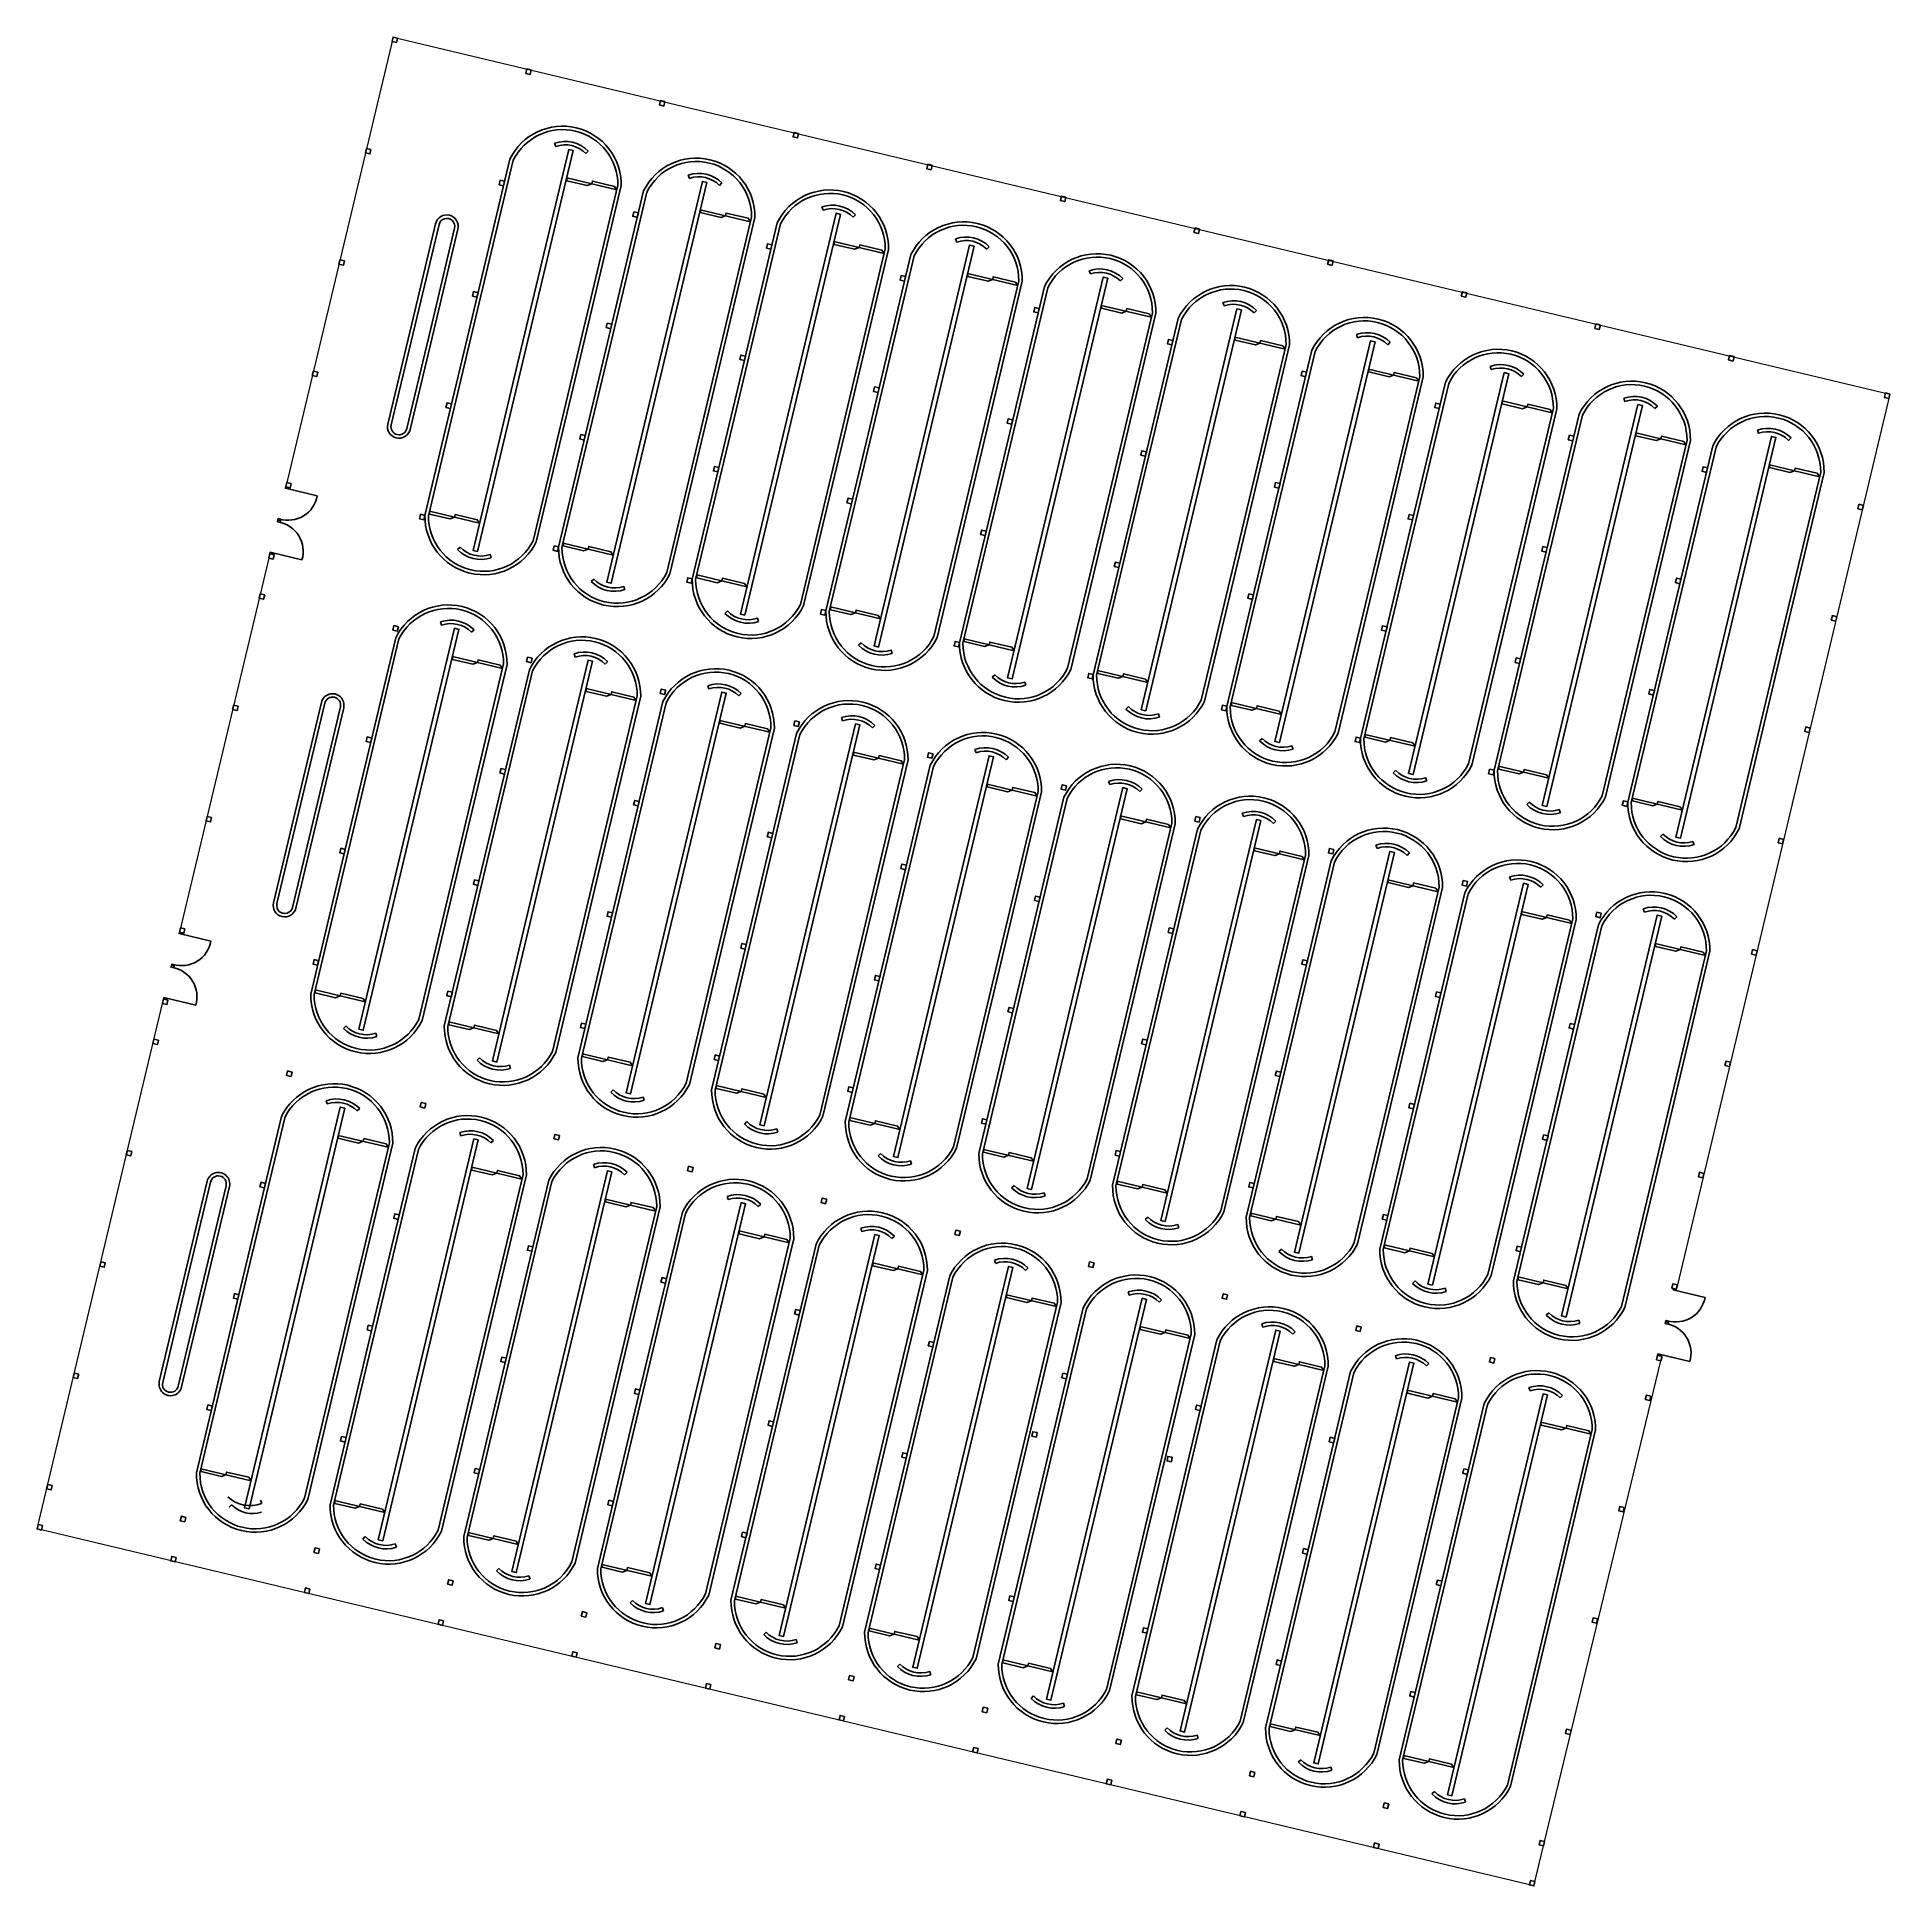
# Model space of a CAD drawing. Header units: metres. Extents: x 2572 to 5235, y 1556 to 2684.
# Drawn here: x 3363.5 to 3444.4, y 2545.1 to 2625.8 of the extents above; entities that cross this region are included whole.
import ezdxf

# ---------------------------------------------------------------- set-up
doc = ezdxf.new("R2010")
doc.units = ezdxf.units.M
doc.layers.add('VIGAS DE LOSA1', color=190, linetype='Continuous', lineweight=9)

msp = doc.modelspace()

# ---------------------------------------------------------------- linework, layer by layer
for points in [[(3379.212, 2625.8), (3379.166, 2625.605), (3378.971, 2625.652), (3379.017, 2625.846), (3379.212, 2625.8)], [(3385.048, 2624.407), (3385.002, 2624.213), (3384.807, 2624.259), (3384.854, 2624.454), (3385.048, 2624.407)], [(3390.887, 2623.028), (3390.841, 2622.833), (3390.647, 2622.88), (3390.693, 2623.074), (3390.887, 2623.028)], [(3396.724, 2621.636), (3396.677, 2621.441), (3396.483, 2621.487), (3396.529, 2621.682), (3396.724, 2621.636)], [(3378.052, 2620.936), (3378.005, 2620.742), (3377.811, 2620.788), (3377.857, 2620.983), (3378.052, 2620.936)], [(3384.598, 2612.178), (3382.509, 2603.424), (3382.704, 2603.377), (3386.881, 2620.886), (3386.687, 2620.932), (3384.598, 2612.178)], [(3386.072, 2621.208), (3386.121, 2621.067)], [(3387.54, 2620.866), (3387.434, 2620.76)], [(3402.56, 2620.243), (3402.513, 2620.049), (3402.319, 2620.095), (3402.365, 2620.29), (3402.56, 2620.243)], [(3383.888, 2619.544), (3383.842, 2619.349), (3383.647, 2619.396), (3383.693, 2619.59), (3383.888, 2619.544)], [(3388.786, 2619.174), (3386.597, 2619.696), (3386.603, 2619.57), (3387.49, 2619.358), (3387.691, 2619.435), (3387.719, 2619.552), (3388.686, 2619.321), (3388.786, 2619.174)], [(3390.434, 2610.786), (3388.346, 2602.031), (3388.54, 2601.985), (3392.717, 2619.494), (3392.523, 2619.54), (3390.434, 2610.786)], [(3391.909, 2619.816), (3391.958, 2619.674)], [(3393.377, 2619.473), (3393.27, 2619.368)], [(3397.745, 2618.424), (3397.794, 2618.282)], [(3408.396, 2618.851), (3408.35, 2618.656), (3408.155, 2618.703), (3408.202, 2618.897), (3408.396, 2618.851)], [(3389.727, 2618.164), (3389.681, 2617.97), (3389.486, 2618.016), (3389.533, 2618.211), (3389.727, 2618.164)], [(3394.622, 2617.781), (3392.433, 2618.303), (3392.439, 2618.178), (3393.327, 2617.966), (3393.528, 2618.042), (3393.556, 2618.16), (3394.523, 2617.929), (3394.622, 2617.781)], [(3396.27, 2609.393), (3394.182, 2600.639), (3394.376, 2600.593), (3398.553, 2618.101), (3398.359, 2618.148), (3396.27, 2609.393)], [(3399.213, 2618.081), (3399.106, 2617.976)], [(3395.563, 2616.772), (3395.517, 2616.578), (3395.322, 2616.624), (3395.369, 2616.819), (3395.563, 2616.772)], [(3400.458, 2616.389), (3398.27, 2616.911), (3398.275, 2616.785), (3399.163, 2616.574), (3399.364, 2616.65), (3399.392, 2616.768), (3400.359, 2616.537), (3400.458, 2616.389)], [(3402.107, 2608.001), (3400.018, 2599.247), (3400.213, 2599.2), (3404.39, 2616.709), (3404.195, 2616.755), (3402.107, 2608.001)], [(3403.581, 2617.031), (3403.63, 2616.889)], [(3414.232, 2617.459), (3414.186, 2617.264), (3413.991, 2617.31), (3414.038, 2617.505), (3414.232, 2617.459)], [(3376.891, 2616.073), (3376.845, 2615.878), (3376.65, 2615.925), (3376.697, 2616.119), (3376.891, 2616.073)], [(3405.049, 2616.689), (3404.942, 2616.583)], [(3420.069, 2616.066), (3420.022, 2615.872), (3419.828, 2615.918), (3419.874, 2616.113), (3420.069, 2616.066)], [(3401.4, 2615.38), (3401.353, 2615.185), (3401.159, 2615.232), (3401.205, 2615.426), (3401.4, 2615.38)], [(3406.294, 2614.996), (3404.106, 2615.519), (3404.112, 2615.393), (3404.999, 2615.181), (3405.2, 2615.258), (3405.228, 2615.375), (3406.195, 2615.144), (3406.294, 2614.996)], [(3407.943, 2606.609), (3405.854, 2597.854), (3406.049, 2597.808), (3410.226, 2615.317), (3410.031, 2615.363), (3407.943, 2606.609)], [(3409.417, 2615.639), (3409.466, 2615.497)], [(3410.885, 2615.296), (3410.779, 2615.191)], [(3382.728, 2614.68), (3382.681, 2614.486), (3382.487, 2614.532), (3382.533, 2614.727), (3382.728, 2614.68)], [(3425.905, 2614.674), (3425.858, 2614.479), (3425.664, 2614.526), (3425.71, 2614.72), (3425.905, 2614.674)], [(3407.236, 2613.987), (3407.189, 2613.793), (3406.995, 2613.839), (3407.041, 2614.034), (3407.236, 2613.987)], [(3412.131, 2613.604), (3409.942, 2614.126), (3409.948, 2614.001), (3410.835, 2613.789), (3411.036, 2613.865), (3411.064, 2613.983), (3412.031, 2613.752), (3412.131, 2613.604)], [(3413.779, 2605.216), (3411.691, 2596.462), (3411.885, 2596.416), (3416.062, 2613.924), (3415.868, 2613.971), (3413.779, 2605.216)], [(3415.253, 2614.247), (3415.303, 2614.105)], [(3416.721, 2613.904), (3416.615, 2613.798)], [(3388.567, 2613.301), (3388.52, 2613.106), (3388.326, 2613.153), (3388.372, 2613.347), (3388.567, 2613.301)], [(3417.967, 2612.212), (3415.778, 2612.734), (3415.784, 2612.608), (3416.671, 2612.397), (3416.872, 2612.473), (3416.9, 2612.59), (3417.868, 2612.36), (3417.967, 2612.212)], [(3421.09, 2612.854), (3421.139, 2612.712)], [(3431.738, 2613.269), (3431.691, 2613.074), (3431.497, 2613.121), (3431.543, 2613.315), (3431.738, 2613.269)], [(3394.403, 2611.909), (3394.357, 2611.714), (3394.162, 2611.76), (3394.209, 2611.955), (3394.403, 2611.909)], [(3413.072, 2612.595), (3413.026, 2612.401), (3412.831, 2612.447), (3412.877, 2612.641), (3413.072, 2612.595)], [(3419.615, 2603.824), (3417.527, 2595.07), (3417.721, 2595.023), (3421.898, 2612.532), (3421.704, 2612.578), (3419.615, 2603.824)], [(3422.558, 2612.511), (3422.451, 2612.406)], [(3437.577, 2611.889), (3437.531, 2611.695), (3437.336, 2611.741), (3437.383, 2611.936), (3437.577, 2611.889)], [(3375.731, 2611.209), (3375.685, 2611.015), (3375.49, 2611.061), (3375.537, 2611.256), (3375.731, 2611.209)], [(3418.908, 2611.203), (3418.862, 2611.008), (3418.667, 2611.055), (3418.714, 2611.249), (3418.908, 2611.203)], [(3423.803, 2610.819), (3421.614, 2611.342), (3421.62, 2611.216), (3422.508, 2611.004), (3422.709, 2611.081), (3422.737, 2611.198), (3423.704, 2610.967), (3423.803, 2610.819)], [(3425.451, 2602.432), (3423.363, 2593.677), (3423.557, 2593.631), (3427.735, 2611.14), (3427.54, 2611.186), (3425.451, 2602.432)], [(3426.926, 2611.462), (3426.975, 2611.32)], [(3428.394, 2611.119), (3428.287, 2611.014)], [(3400.239, 2610.516), (3400.193, 2610.322), (3399.998, 2610.368), (3400.045, 2610.563), (3400.239, 2610.516)], [(3444.383, 2610.252), (3444.337, 2610.057), (3444.142, 2610.104), (3444.189, 2610.298), (3444.383, 2610.252)], [(3381.567, 2609.817), (3381.521, 2609.622), (3381.326, 2609.669), (3381.373, 2609.863), (3381.567, 2609.817)], [(3424.744, 2609.81), (3424.698, 2609.616), (3424.504, 2609.662), (3424.55, 2609.857), (3424.744, 2609.81)], [(3429.639, 2609.427), (3427.451, 2609.949), (3427.456, 2609.824), (3428.344, 2609.612), (3428.545, 2609.688), (3428.573, 2609.806), (3429.54, 2609.575), (3429.639, 2609.427)], [(3431.288, 2601.039), (3429.199, 2592.285), (3429.394, 2592.239), (3433.571, 2609.747), (3433.376, 2609.794), (3431.288, 2601.039)], [(3432.762, 2610.069), (3432.811, 2609.928)], [(3434.23, 2609.727), (3434.123, 2609.621)], [(3406.076, 2609.124), (3406.029, 2608.929), (3405.835, 2608.976), (3405.881, 2609.17), (3406.076, 2609.124)], [(3438.598, 2608.677), (3438.647, 2608.535)], [(3387.407, 2608.437), (3387.36, 2608.243), (3387.166, 2608.289), (3387.212, 2608.484), (3387.407, 2608.437)], [(3430.578, 2608.405), (3430.531, 2608.211), (3430.337, 2608.257), (3430.383, 2608.452), (3430.578, 2608.405)], [(3435.475, 2608.035), (3433.287, 2608.557), (3433.293, 2608.431), (3434.18, 2608.219), (3434.381, 2608.296), (3434.409, 2608.413), (3435.376, 2608.183), (3435.475, 2608.035)], [(3437.124, 2599.647), (3435.035, 2590.893), (3435.23, 2590.846), (3439.407, 2608.355), (3439.212, 2608.401), (3437.124, 2599.647)], [(3440.066, 2608.334), (3439.96, 2608.229)], [(3393.243, 2607.045), (3393.196, 2606.851), (3393.002, 2606.897), (3393.048, 2607.091), (3393.243, 2607.045)], [(3411.912, 2607.732), (3411.865, 2607.537), (3411.671, 2607.583), (3411.717, 2607.778), (3411.912, 2607.732)], [(3436.417, 2607.026), (3436.37, 2606.831), (3436.176, 2606.878), (3436.222, 2607.072), (3436.417, 2607.026)], [(3441.312, 2606.642), (3439.123, 2607.165), (3439.129, 2607.039), (3440.016, 2606.827), (3440.217, 2606.903), (3440.245, 2607.021), (3441.212, 2606.79), (3441.312, 2606.642)], [(3374.571, 2606.346), (3374.524, 2606.151), (3374.33, 2606.198), (3374.376, 2606.392), (3374.571, 2606.346)], [(3417.748, 2606.339), (3417.702, 2606.145), (3417.507, 2606.191), (3417.553, 2606.386), (3417.748, 2606.339)], [(3374.451, 2606.169), (3374.33, 2606.198), (3374.316, 2606.137), (3374.436, 2606.108), (3374.451, 2606.169)], [(3374.376, 2606.123), (3375.706, 2605.806)], [(3399.079, 2605.653), (3399.033, 2605.458), (3398.838, 2605.505), (3398.884, 2605.699), (3399.079, 2605.653)], [(3443.223, 2605.388), (3443.176, 2605.194), (3442.982, 2605.24), (3443.028, 2605.435), (3443.223, 2605.388)], [(3374.086, 2604.641), (3373.965, 2604.67), (3373.982, 2604.739), (3374.103, 2604.71), (3374.086, 2604.641)], [(3374.119, 2604.779), (3373.998, 2604.808), (3373.982, 2604.739), (3374.103, 2604.71), (3374.119, 2604.779)], [(3380.407, 2604.953), (3380.361, 2604.759), (3380.166, 2604.805), (3380.213, 2605), (3380.407, 2604.953)], [(3382.793, 2604.611), (3380.604, 2605.133), (3380.61, 2605.007), (3381.497, 2604.795), (3381.698, 2604.872), (3381.726, 2604.989), (3382.693, 2604.758), (3382.793, 2604.611)], [(3423.584, 2604.947), (3423.538, 2604.752), (3423.343, 2604.799), (3423.39, 2604.993), (3423.584, 2604.947)], [(3404.915, 2604.26), (3404.869, 2604.066), (3404.674, 2604.112), (3404.721, 2604.307), (3404.915, 2604.26)], [(3373.828, 2603.233), (3373.782, 2603.039), (3373.587, 2603.085), (3373.634, 2603.28), (3373.828, 2603.233)], [(3373.755, 2603.251), (3373.634, 2603.28), (3373.648, 2603.34), (3373.769, 2603.311), (3373.755, 2603.251)], [(3373.709, 2603.326), (3375.038, 2603.008)], [(3381.837, 2603.455), (3381.945, 2603.559)], [(3383.302, 2603.098), (3383.254, 2603.24)], [(3386.246, 2603.574), (3386.2, 2603.379), (3386.005, 2603.426), (3386.052, 2603.62), (3386.246, 2603.574)], [(3388.629, 2603.218), (3386.44, 2603.74), (3386.446, 2603.615), (3387.334, 2603.403), (3387.535, 2603.479), (3387.563, 2603.597), (3388.53, 2603.366), (3388.629, 2603.218)], [(3429.417, 2603.542), (3429.371, 2603.347), (3429.176, 2603.394), (3429.223, 2603.588), (3429.417, 2603.542)], [(3392.083, 2602.182), (3392.036, 2601.987), (3391.842, 2602.033), (3391.888, 2602.228), (3392.083, 2602.182)], [(3394.465, 2601.826), (3392.276, 2602.348), (3392.282, 2602.222), (3393.17, 2602.011), (3393.371, 2602.087), (3393.399, 2602.204), (3394.366, 2601.974), (3394.465, 2601.826)], [(3410.751, 2602.868), (3410.705, 2602.673), (3410.511, 2602.72), (3410.557, 2602.914), (3410.751, 2602.868)], [(3435.257, 2602.162), (3435.21, 2601.968), (3435.016, 2602.014), (3435.062, 2602.209), (3435.257, 2602.162)], [(3373.411, 2601.482), (3373.364, 2601.288), (3373.17, 2601.334), (3373.216, 2601.529), (3373.411, 2601.482)], [(3387.673, 2602.063), (3387.781, 2602.167)], [(3389.138, 2601.706), (3389.09, 2601.848)], [(3416.588, 2601.476), (3416.541, 2601.281), (3416.347, 2601.328), (3416.393, 2601.522), (3416.588, 2601.476)], [(3393.509, 2600.67), (3393.617, 2600.775)], [(3397.919, 2600.789), (3397.872, 2600.595), (3397.678, 2600.641), (3397.724, 2600.836), (3397.919, 2600.789)], [(3400.301, 2600.433), (3398.113, 2600.956), (3398.119, 2600.83), (3399.006, 2600.618), (3399.207, 2600.695), (3399.235, 2600.812), (3400.202, 2600.581), (3400.301, 2600.433)], [(3442.062, 2600.525), (3442.016, 2600.33), (3441.822, 2600.377), (3441.868, 2600.571), (3442.062, 2600.525)], [(3379.609, 2591.265), (3377.52, 2582.511), (3377.715, 2582.464), (3381.892, 2599.973), (3381.697, 2600.019), (3379.609, 2591.265)], [(3379.247, 2600.09), (3379.2, 2599.895), (3379.006, 2599.942), (3379.052, 2600.136), (3379.247, 2600.09)], [(3381.083, 2600.295), (3381.132, 2600.153)], [(3382.551, 2599.952), (3382.444, 2599.847)], [(3394.974, 2600.313), (3394.926, 2600.456)], [(3422.424, 2600.083), (3422.377, 2599.889), (3422.183, 2599.935), (3422.229, 2600.13), (3422.424, 2600.083)], [(3399.346, 2599.278), (3399.453, 2599.382)], [(3400.81, 2598.921), (3400.763, 2599.063)], [(3403.755, 2599.397), (3403.709, 2599.202), (3403.514, 2599.249), (3403.56, 2599.443), (3403.755, 2599.397)], [(3406.137, 2599.041), (3403.949, 2599.563), (3403.955, 2599.438), (3404.842, 2599.226), (3405.043, 2599.302), (3405.071, 2599.42), (3406.038, 2599.189), (3406.137, 2599.041)], [(3383.796, 2598.26), (3381.608, 2598.783), (3381.614, 2598.657), (3382.501, 2598.445), (3382.702, 2598.522), (3382.73, 2598.639), (3383.697, 2598.408), (3383.796, 2598.26)], [(3385.445, 2589.873), (3383.356, 2581.118), (3383.551, 2581.072), (3387.728, 2598.581), (3387.533, 2598.627), (3385.445, 2589.873)], [(3385.086, 2598.71), (3385.04, 2598.516), (3384.845, 2598.562), (3384.892, 2598.757), (3385.086, 2598.71)], [(3386.919, 2598.903), (3386.968, 2598.761)], [(3388.387, 2598.56), (3388.281, 2598.455)], [(3411.974, 2597.649), (3409.785, 2598.171), (3409.791, 2598.045), (3410.678, 2597.834), (3410.879, 2597.91), (3410.907, 2598.027), (3411.874, 2597.797), (3411.974, 2597.649)], [(3428.257, 2598.678), (3428.211, 2598.484), (3428.016, 2598.53), (3428.062, 2598.725), (3428.257, 2598.678)], [(3389.633, 2596.868), (3387.444, 2597.39), (3387.45, 2597.265), (3388.337, 2597.053), (3388.538, 2597.129), (3388.566, 2597.247), (3389.533, 2597.016), (3389.633, 2596.868)], [(3390.922, 2597.318), (3390.876, 2597.124), (3390.681, 2597.17), (3390.728, 2597.364), (3390.922, 2597.318)], [(3392.756, 2597.511), (3392.805, 2597.369)], [(3405.182, 2597.886), (3405.29, 2597.99)], [(3406.646, 2597.529), (3406.599, 2597.671)], [(3409.591, 2598.005), (3409.545, 2597.81), (3409.35, 2597.856), (3409.397, 2598.051), (3409.591, 2598.005)], [(3434.096, 2597.299), (3434.05, 2597.104), (3433.855, 2597.151), (3433.902, 2597.345), (3434.096, 2597.299)], [(3372.25, 2596.619), (3372.204, 2596.424), (3372.009, 2596.471), (3372.056, 2596.665), (3372.25, 2596.619)], [(3391.281, 2588.48), (3389.193, 2579.726), (3389.387, 2579.68), (3393.564, 2597.188), (3393.37, 2597.235), (3391.281, 2588.48)], [(3394.224, 2597.168), (3394.117, 2597.062)], [(3411.018, 2596.493), (3411.126, 2596.597)], [(3415.427, 2596.612), (3415.381, 2596.418), (3415.186, 2596.464), (3415.233, 2596.659), (3415.427, 2596.612)], [(3417.81, 2596.256), (3415.621, 2596.779), (3415.627, 2596.653), (3416.515, 2596.441), (3416.716, 2596.517), (3416.744, 2596.635), (3417.711, 2596.404), (3417.81, 2596.256)], [(3395.469, 2595.476), (3393.28, 2595.998), (3393.286, 2595.872), (3394.174, 2595.661), (3394.375, 2595.737), (3394.403, 2595.854), (3395.37, 2595.624), (3395.469, 2595.476)], [(3397.117, 2587.088), (3395.029, 2578.334), (3395.223, 2578.287), (3399.4, 2595.796), (3399.206, 2595.842), (3397.117, 2587.088)], [(3396.759, 2595.926), (3396.712, 2595.731), (3396.518, 2595.778), (3396.564, 2595.972), (3396.759, 2595.926)], [(3398.592, 2596.118), (3398.641, 2595.976)], [(3400.06, 2595.775), (3399.953, 2595.67)], [(3412.483, 2596.136), (3412.435, 2596.278)], [(3440.902, 2595.661), (3440.856, 2595.467), (3440.661, 2595.513), (3440.708, 2595.708), (3440.902, 2595.661)], [(3378.086, 2595.226), (3378.04, 2595.032), (3377.846, 2595.078), (3377.892, 2595.273), (3378.086, 2595.226)], [(3416.854, 2595.101), (3416.962, 2595.205)], [(3421.264, 2595.22), (3421.217, 2595.025), (3421.023, 2595.072), (3421.069, 2595.266), (3421.264, 2595.22)], [(3423.646, 2594.864), (3421.457, 2595.386), (3421.463, 2595.261), (3422.351, 2595.049), (3422.552, 2595.125), (3422.58, 2595.243), (3423.547, 2595.012), (3423.646, 2594.864)], [(3401.305, 2594.083), (3399.116, 2594.606), (3399.122, 2594.48), (3400.01, 2594.268), (3400.211, 2594.344), (3400.239, 2594.462), (3401.206, 2594.231), (3401.305, 2594.083)], [(3402.954, 2585.696), (3400.865, 2576.941), (3401.06, 2576.895), (3405.237, 2594.404), (3405.042, 2594.45), (3402.954, 2585.696)], [(3402.595, 2594.533), (3402.548, 2594.339), (3402.354, 2594.385), (3402.4, 2594.58), (3402.595, 2594.533)], [(3404.428, 2594.726), (3404.477, 2594.584)], [(3405.896, 2594.383), (3405.789, 2594.278)], [(3418.319, 2594.744), (3418.271, 2594.886)], [(3383.926, 2593.847), (3383.879, 2593.652), (3383.685, 2593.699), (3383.731, 2593.893), (3383.926, 2593.847)], [(3410.264, 2593.333), (3410.313, 2593.192)], [(3422.69, 2593.708), (3422.798, 2593.813)], [(3424.155, 2593.352), (3424.107, 2593.494)], [(3427.097, 2593.815), (3427.05, 2593.62), (3426.856, 2593.667), (3426.902, 2593.861), (3427.097, 2593.815)], [(3429.482, 2593.472), (3427.294, 2593.994), (3427.3, 2593.868), (3428.187, 2593.656), (3428.388, 2593.733), (3428.416, 2593.85), (3429.383, 2593.62), (3429.482, 2593.472)], [(3389.762, 2592.455), (3389.716, 2592.26), (3389.521, 2592.306), (3389.567, 2592.501), (3389.762, 2592.455)], [(3407.141, 2592.691), (3404.953, 2593.213), (3404.959, 2593.088), (3405.846, 2592.876), (3406.047, 2592.952), (3406.075, 2593.07), (3407.042, 2592.839), (3407.141, 2592.691)], [(3408.79, 2584.303), (3406.701, 2575.549), (3406.896, 2575.503), (3411.073, 2593.011), (3410.878, 2593.058), (3408.79, 2584.303)], [(3408.431, 2593.141), (3408.385, 2592.946), (3408.19, 2592.993), (3408.236, 2593.187), (3408.431, 2593.141)], [(3411.732, 2592.991), (3411.625, 2592.885)], [(3432.936, 2592.435), (3432.89, 2592.241), (3432.695, 2592.287), (3432.742, 2592.482), (3432.936, 2592.435)], [(3435.318, 2592.079), (3433.13, 2592.601), (3433.136, 2592.476), (3434.023, 2592.264), (3434.224, 2592.34), (3434.252, 2592.458), (3435.219, 2592.227), (3435.318, 2592.079)], [(3371.09, 2591.755), (3371.044, 2591.561), (3370.849, 2591.607), (3370.895, 2591.802), (3371.09, 2591.755)], [(3412.977, 2591.299), (3410.789, 2591.821), (3410.795, 2591.695), (3411.682, 2591.483), (3411.883, 2591.56), (3411.911, 2591.677), (3412.878, 2591.447), (3412.977, 2591.299)], [(3414.626, 2582.911), (3412.537, 2574.157), (3412.732, 2574.11), (3416.909, 2591.619), (3416.715, 2591.665), (3414.626, 2582.911)], [(3414.267, 2591.749), (3414.221, 2591.554), (3414.026, 2591.601), (3414.073, 2591.795), (3414.267, 2591.749)], [(3416.1, 2591.941), (3416.149, 2591.799)], [(3428.527, 2592.316), (3428.634, 2592.42)], [(3429.991, 2591.959), (3429.944, 2592.101)], [(3395.598, 2591.062), (3395.552, 2590.868), (3395.357, 2590.914), (3395.404, 2591.109), (3395.598, 2591.062)], [(3417.568, 2591.598), (3417.462, 2591.493)], [(3434.363, 2590.924), (3434.471, 2591.028)], [(3376.926, 2590.363), (3376.88, 2590.168), (3376.685, 2590.215), (3376.732, 2590.409), (3376.926, 2590.363)], [(3418.814, 2589.906), (3416.625, 2590.428), (3416.631, 2590.303), (3417.518, 2590.091), (3417.719, 2590.167), (3417.747, 2590.285), (3418.715, 2590.054), (3418.814, 2589.906)], [(3420.462, 2581.519), (3418.374, 2572.764), (3418.568, 2572.718), (3422.745, 2590.226), (3422.551, 2590.273), (3420.462, 2581.519)], [(3420.103, 2590.356), (3420.057, 2590.162), (3419.862, 2590.208), (3419.909, 2590.403), (3420.103, 2590.356)], [(3421.937, 2590.549), (3421.986, 2590.407)], [(3423.405, 2590.206), (3423.298, 2590.101)], [(3435.828, 2590.567), (3435.78, 2590.709)], [(3439.742, 2590.798), (3439.696, 2590.603), (3439.501, 2590.65), (3439.547, 2590.844), (3439.742, 2590.798)], [(3401.434, 2589.67), (3401.388, 2589.475), (3401.193, 2589.522), (3401.24, 2589.716), (3401.434, 2589.67)], [(3382.765, 2588.983), (3382.719, 2588.789), (3382.524, 2588.835), (3382.571, 2589.03), (3382.765, 2588.983)], [(3424.65, 2588.514), (3422.461, 2589.036), (3422.467, 2588.91), (3423.355, 2588.699), (3423.556, 2588.775), (3423.584, 2588.893), (3424.551, 2588.662), (3424.65, 2588.514)], [(3426.298, 2580.126), (3424.21, 2571.372), (3424.404, 2571.326), (3428.581, 2588.834), (3428.387, 2588.881), (3426.298, 2580.126)], [(3425.936, 2588.951), (3425.89, 2588.757), (3425.696, 2588.803), (3425.742, 2588.998), (3425.936, 2588.951)], [(3427.773, 2589.156), (3427.822, 2589.015)], [(3429.241, 2588.814), (3429.134, 2588.708)], [(3388.602, 2587.591), (3388.555, 2587.397), (3388.361, 2587.443), (3388.407, 2587.637), (3388.602, 2587.591)], [(3407.271, 2588.278), (3407.224, 2588.083), (3407.03, 2588.129), (3407.076, 2588.324), (3407.271, 2588.278)], [(3430.486, 2587.122), (3428.298, 2587.644), (3428.303, 2587.518), (3429.191, 2587.306), (3429.392, 2587.383), (3429.42, 2587.5), (3430.387, 2587.27), (3430.486, 2587.122)], [(3431.776, 2587.572), (3431.729, 2587.377), (3431.535, 2587.423), (3431.581, 2587.618), (3431.776, 2587.572)], [(3433.609, 2587.764), (3433.658, 2587.622)], [(3369.93, 2586.892), (3369.883, 2586.697), (3369.689, 2586.744), (3369.735, 2586.938), (3369.93, 2586.892)], [(3413.107, 2586.885), (3413.06, 2586.691), (3412.866, 2586.737), (3412.912, 2586.932), (3413.107, 2586.885)], [(3432.135, 2578.734), (3430.046, 2569.98), (3430.241, 2569.933), (3434.418, 2587.442), (3434.223, 2587.488), (3432.135, 2578.734)], [(3435.077, 2587.421), (3434.97, 2587.316)], [(3369.81, 2586.715), (3369.689, 2586.744), (3369.674, 2586.683), (3369.795, 2586.654), (3369.81, 2586.715)], [(3369.735, 2586.669), (3371.064, 2586.352)], [(3394.438, 2586.199), (3394.391, 2586.004), (3394.197, 2586.051), (3394.243, 2586.245), (3394.438, 2586.199)], [(3436.322, 2585.729), (3434.134, 2586.251), (3434.14, 2586.126), (3435.027, 2585.914), (3435.228, 2585.99), (3435.256, 2586.108), (3436.223, 2585.877), (3436.322, 2585.729)], [(3369.445, 2585.187), (3369.324, 2585.216), (3369.341, 2585.285), (3369.462, 2585.256), (3369.445, 2585.187)], [(3369.478, 2585.325), (3369.357, 2585.354), (3369.341, 2585.285), (3369.462, 2585.256), (3369.478, 2585.325)], [(3375.766, 2585.499), (3375.719, 2585.305), (3375.525, 2585.351), (3375.571, 2585.546), (3375.766, 2585.499)], [(3418.943, 2585.493), (3418.897, 2585.298), (3418.702, 2585.345), (3418.748, 2585.539), (3418.943, 2585.493)], [(3438.582, 2585.934), (3438.535, 2585.74), (3438.341, 2585.786), (3438.387, 2585.981), (3438.582, 2585.934)], [(3400.274, 2584.806), (3400.228, 2584.612), (3400.033, 2584.658), (3400.08, 2584.853), (3400.274, 2584.806)], [(3369.187, 2583.779), (3369.141, 2583.585), (3368.946, 2583.631), (3368.993, 2583.826), (3369.187, 2583.779)], [(3369.113, 2583.797), (3368.993, 2583.826), (3369.007, 2583.886), (3369.128, 2583.857), (3369.113, 2583.797)], [(3369.067, 2583.872), (3370.397, 2583.554)], [(3377.803, 2583.697), (3375.615, 2584.22), (3375.621, 2584.094), (3376.508, 2583.882), (3376.709, 2583.958), (3376.737, 2584.076), (3377.704, 2583.845), (3377.803, 2583.697)], [(3381.605, 2584.12), (3381.559, 2583.925), (3381.364, 2583.972), (3381.411, 2584.166), (3381.605, 2584.12)], [(3424.776, 2584.088), (3424.73, 2583.893), (3424.535, 2583.94), (3424.582, 2584.134), (3424.776, 2584.088)], [(3383.64, 2582.305), (3381.451, 2582.827), (3381.457, 2582.702), (3382.344, 2582.49), (3382.545, 2582.566), (3382.573, 2582.684), (3383.54, 2582.453), (3383.64, 2582.305)], [(3387.441, 2582.728), (3387.395, 2582.533), (3387.2, 2582.579), (3387.247, 2582.774), (3387.441, 2582.728)], [(3406.11, 2583.414), (3406.064, 2583.219), (3405.869, 2583.266), (3405.916, 2583.46), (3406.11, 2583.414)], [(3368.769, 2582.028), (3368.723, 2581.834), (3368.528, 2581.88), (3368.575, 2582.075), (3368.769, 2582.028)], [(3376.848, 2582.542), (3376.955, 2582.646)], [(3378.312, 2582.185), (3378.265, 2582.327)], [(3411.946, 2582.022), (3411.9, 2581.827), (3411.706, 2581.874), (3411.752, 2582.068), (3411.946, 2582.022)], [(3430.615, 2582.708), (3430.569, 2582.514), (3430.374, 2582.56), (3430.421, 2582.755), (3430.615, 2582.708)], [(3382.684, 2581.149), (3382.792, 2581.254)], [(3389.476, 2580.913), (3387.287, 2581.435), (3387.293, 2581.309), (3388.181, 2581.097), (3388.381, 2581.174), (3388.41, 2581.291), (3389.377, 2581.061), (3389.476, 2580.913)], [(3393.278, 2581.335), (3393.231, 2581.141), (3393.037, 2581.187), (3393.083, 2581.382), (3393.278, 2581.335)], [(3374.606, 2580.636), (3374.559, 2580.441), (3374.365, 2580.488), (3374.411, 2580.682), (3374.606, 2580.636)], [(3384.149, 2580.793), (3384.101, 2580.935)], [(3417.783, 2580.629), (3417.736, 2580.435), (3417.542, 2580.481), (3417.588, 2580.676), (3417.783, 2580.629)], [(3437.421, 2581.071), (3437.375, 2580.876), (3437.18, 2580.923), (3437.227, 2581.117), (3437.421, 2581.071)], [(3388.52, 2579.757), (3388.628, 2579.861)], [(3389.985, 2579.4), (3389.937, 2579.542)], [(3395.312, 2579.52), (3393.123, 2580.043), (3393.129, 2579.917), (3394.017, 2579.705), (3394.218, 2579.781), (3394.246, 2579.899), (3395.213, 2579.668), (3395.312, 2579.52)], [(3399.114, 2579.943), (3399.067, 2579.748), (3398.873, 2579.795), (3398.919, 2579.989), (3399.114, 2579.943)], [(3374.619, 2570.352), (3372.531, 2561.598), (3372.726, 2561.551), (3376.903, 2579.06), (3376.708, 2579.106), (3374.619, 2570.352)], [(3376.094, 2579.382), (3376.143, 2579.24)], [(3377.562, 2579.039), (3377.455, 2578.934)], [(3380.445, 2579.256), (3380.398, 2579.062), (3380.204, 2579.108), (3380.25, 2579.303), (3380.445, 2579.256)], [(3423.616, 2579.224), (3423.569, 2579.03), (3423.375, 2579.076), (3423.421, 2579.271), (3423.616, 2579.224)], [(3381.93, 2577.99), (3381.979, 2577.848)], [(3386.281, 2577.864), (3386.235, 2577.669), (3386.04, 2577.716), (3386.087, 2577.91), (3386.281, 2577.864)], [(3394.356, 2578.365), (3394.464, 2578.469)], [(3395.821, 2578.008), (3395.773, 2578.15)], [(3401.148, 2578.128), (3398.96, 2578.65), (3398.966, 2578.524), (3399.853, 2578.313), (3400.054, 2578.389), (3400.082, 2578.507), (3401.049, 2578.276), (3401.148, 2578.128)], [(3404.95, 2578.55), (3404.904, 2578.356), (3404.709, 2578.402), (3404.755, 2578.597), (3404.95, 2578.55)], [(3367.609, 2577.165), (3367.563, 2576.97), (3367.368, 2577.017), (3367.415, 2577.211), (3367.609, 2577.165)], [(3378.807, 2577.347), (3376.619, 2577.869), (3376.625, 2577.744), (3377.512, 2577.532), (3377.713, 2577.608), (3377.741, 2577.726), (3378.708, 2577.495), (3378.807, 2577.347)], [(3380.456, 2568.96), (3378.367, 2560.205), (3378.562, 2560.159), (3382.739, 2577.668), (3382.544, 2577.714), (3380.456, 2568.96)], [(3383.398, 2577.647), (3383.291, 2577.542)], [(3406.984, 2576.736), (3404.796, 2577.258), (3404.802, 2577.132), (3405.689, 2576.92), (3405.89, 2576.997), (3405.918, 2577.114), (3406.885, 2576.884), (3406.984, 2576.736)], [(3410.786, 2577.158), (3410.74, 2576.964), (3410.545, 2577.01), (3410.592, 2577.205), (3410.786, 2577.158)], [(3429.455, 2577.845), (3429.409, 2577.65), (3429.214, 2577.696), (3429.261, 2577.891), (3429.455, 2577.845)], [(3384.643, 2575.955), (3382.455, 2576.477), (3382.461, 2576.351), (3383.348, 2576.14), (3383.549, 2576.216), (3383.577, 2576.334), (3384.544, 2576.103), (3384.643, 2575.955)], [(3386.292, 2567.567), (3384.203, 2558.813), (3384.398, 2558.767), (3388.575, 2576.275), (3388.38, 2576.322), (3386.292, 2567.567)], [(3387.766, 2576.597), (3387.815, 2576.456)], [(3392.117, 2576.472), (3392.071, 2576.277), (3391.876, 2576.324), (3391.923, 2576.518), (3392.117, 2576.472)], [(3400.193, 2576.972), (3400.3, 2577.077)], [(3401.657, 2576.615), (3401.61, 2576.758)], [(3373.445, 2575.772), (3373.399, 2575.578), (3373.204, 2575.624), (3373.251, 2575.819), (3373.445, 2575.772)], [(3389.234, 2576.255), (3389.128, 2576.149)], [(3406.029, 2575.58), (3406.137, 2575.684)], [(3412.821, 2575.343), (3410.632, 2575.865), (3410.638, 2575.74), (3411.525, 2575.528), (3411.726, 2575.604), (3411.754, 2575.722), (3412.721, 2575.491), (3412.821, 2575.343)], [(3416.622, 2575.766), (3416.576, 2575.571), (3416.381, 2575.618), (3416.428, 2575.812), (3416.622, 2575.766)], [(3436.261, 2576.207), (3436.215, 2576.013), (3436.02, 2576.059), (3436.066, 2576.254), (3436.261, 2576.207)], [(3390.48, 2574.563), (3388.291, 2575.085), (3388.297, 2574.959), (3389.184, 2574.747), (3389.385, 2574.824), (3389.413, 2574.941), (3390.38, 2574.711), (3390.48, 2574.563)], [(3392.128, 2566.175), (3390.04, 2557.421), (3390.234, 2557.374), (3394.411, 2574.883), (3394.217, 2574.929), (3392.128, 2566.175)], [(3393.603, 2575.205), (3393.652, 2575.063)], [(3395.071, 2574.862), (3394.964, 2574.757)], [(3397.953, 2575.079), (3397.907, 2574.885), (3397.713, 2574.931), (3397.759, 2575.126), (3397.953, 2575.079)], [(3407.493, 2575.223), (3407.446, 2575.365)], [(3379.285, 2574.393), (3379.238, 2574.198), (3379.044, 2574.245), (3379.09, 2574.439), (3379.285, 2574.393)], [(3411.865, 2574.188), (3411.973, 2574.292)], [(3413.33, 2573.831), (3413.282, 2573.973)], [(3418.657, 2573.951), (3416.468, 2574.473), (3416.474, 2574.347), (3417.362, 2574.136), (3417.563, 2574.212), (3417.591, 2574.33), (3418.558, 2574.099), (3418.657, 2573.951)], [(3422.456, 2574.361), (3422.409, 2574.166), (3422.215, 2574.212), (3422.261, 2574.407), (3422.456, 2574.361)], [(3396.316, 2573.17), (3394.127, 2573.692), (3394.133, 2573.567), (3395.021, 2573.355), (3395.221, 2573.431), (3395.25, 2573.549), (3396.217, 2573.318), (3396.316, 2573.17)], [(3397.964, 2564.783), (3395.876, 2556.028), (3396.07, 2555.982), (3400.247, 2573.49), (3400.053, 2573.537), (3397.964, 2564.783)], [(3399.439, 2573.813), (3399.488, 2573.671)], [(3400.907, 2573.47), (3400.8, 2573.365)], [(3403.79, 2573.687), (3403.743, 2573.492), (3403.549, 2573.539), (3403.595, 2573.733), (3403.79, 2573.687)], [(3424.493, 2572.559), (3422.304, 2573.081), (3422.31, 2572.955), (3423.198, 2572.743), (3423.399, 2572.82), (3423.427, 2572.937), (3424.394, 2572.707), (3424.493, 2572.559)], [(3366.449, 2572.301), (3366.403, 2572.107), (3366.208, 2572.153), (3366.254, 2572.348), (3366.449, 2572.301)], [(3385.121, 2573), (3385.074, 2572.806), (3384.88, 2572.852), (3384.926, 2573.047), (3385.121, 2573)], [(3402.152, 2571.778), (3399.963, 2572.3), (3399.969, 2572.174), (3400.857, 2571.963), (3401.058, 2572.039), (3401.086, 2572.157), (3402.053, 2571.926), (3402.152, 2571.778)], [(3405.275, 2572.42), (3405.324, 2572.279)], [(3409.626, 2572.295), (3409.58, 2572.1), (3409.385, 2572.146), (3409.431, 2572.341), (3409.626, 2572.295)], [(3417.701, 2572.795), (3417.809, 2572.9)], [(3419.166, 2572.438), (3419.118, 2572.581)], [(3428.295, 2572.981), (3428.248, 2572.787), (3428.054, 2572.833), (3428.1, 2573.027), (3428.295, 2572.981)], [(3390.957, 2571.608), (3390.911, 2571.414), (3390.716, 2571.46), (3390.763, 2571.655), (3390.957, 2571.608)], [(3403.801, 2563.39), (3401.712, 2554.636), (3401.907, 2554.589), (3406.084, 2572.098), (3405.889, 2572.145), (3403.801, 2563.39)], [(3406.743, 2572.078), (3406.636, 2571.972)], [(3423.537, 2571.403), (3423.645, 2571.507)], [(3430.329, 2571.166), (3428.141, 2571.688), (3428.147, 2571.563), (3429.034, 2571.351), (3429.235, 2571.427), (3429.263, 2571.545), (3430.23, 2571.314), (3430.329, 2571.166)], [(3372.285, 2570.909), (3372.239, 2570.714), (3372.044, 2570.761), (3372.091, 2570.955), (3372.285, 2570.909)], [(3407.988, 2570.386), (3405.8, 2570.908), (3405.806, 2570.782), (3406.693, 2570.57), (3406.894, 2570.647), (3406.922, 2570.764), (3407.889, 2570.534), (3407.988, 2570.386)], [(3409.637, 2561.998), (3407.548, 2553.244), (3407.743, 2553.197), (3411.92, 2570.706), (3411.725, 2570.752), (3409.637, 2561.998)], [(3411.111, 2571.028), (3411.16, 2570.886)], [(3412.579, 2570.685), (3412.472, 2570.58)], [(3415.462, 2570.902), (3415.416, 2570.708), (3415.221, 2570.754), (3415.268, 2570.949), (3415.462, 2570.902)], [(3425.002, 2571.046), (3424.954, 2571.188)], [(3435.101, 2571.344), (3435.054, 2571.149), (3434.86, 2571.196), (3434.906, 2571.39), (3435.101, 2571.344)], [(3435.054, 2571.149), (3434.933, 2571.178), (3434.919, 2571.118), (3435.04, 2571.089), (3435.054, 2571.149)], [(3434.979, 2571.103), (3436.309, 2570.786)], [(3396.793, 2570.216), (3396.747, 2570.021), (3396.552, 2570.068), (3396.599, 2570.262), (3396.793, 2570.216)], [(3429.374, 2570.011), (3429.481, 2570.115)], [(3378.124, 2569.529), (3378.078, 2569.335), (3377.883, 2569.381), (3377.93, 2569.576), (3378.124, 2569.529)], [(3413.824, 2568.993), (3411.636, 2569.515), (3411.642, 2569.39), (3412.529, 2569.178), (3412.73, 2569.254), (3412.758, 2569.372), (3413.725, 2569.141), (3413.824, 2568.993)], [(3415.473, 2560.605), (3413.384, 2551.851), (3413.579, 2551.805), (3417.756, 2569.313), (3417.561, 2569.36), (3415.473, 2560.605)], [(3416.947, 2569.636), (3416.996, 2569.494)], [(3418.415, 2569.293), (3418.309, 2569.188)], [(3421.295, 2569.497), (3421.249, 2569.303), (3421.054, 2569.349), (3421.101, 2569.544), (3421.295, 2569.497)], [(3430.838, 2569.654), (3430.791, 2569.796)], [(3434.69, 2569.621), (3434.569, 2569.65), (3434.585, 2569.719), (3434.706, 2569.69), (3434.69, 2569.621)], [(3434.723, 2569.759), (3434.602, 2569.788), (3434.585, 2569.719), (3434.706, 2569.69), (3434.723, 2569.759)], [(3402.63, 2568.823), (3402.583, 2568.629), (3402.389, 2568.675), (3402.435, 2568.87), (3402.63, 2568.823)], [(3422.784, 2568.243), (3422.833, 2568.102)], [(3434.432, 2568.214), (3434.385, 2568.019), (3434.191, 2568.066), (3434.237, 2568.26), (3434.432, 2568.214)], [(3434.358, 2568.231), (3434.237, 2568.26), (3434.252, 2568.32), (3434.373, 2568.292), (3434.358, 2568.231)], [(3434.312, 2568.306), (3435.642, 2567.989)], [(3365.289, 2567.438), (3365.242, 2567.243), (3365.048, 2567.29), (3365.094, 2567.484), (3365.289, 2567.438)], [(3383.961, 2568.137), (3383.914, 2567.942), (3383.72, 2567.989), (3383.766, 2568.183), (3383.961, 2568.137)], [(3408.466, 2567.431), (3408.419, 2567.237), (3408.225, 2567.283), (3408.271, 2567.477), (3408.466, 2567.431)], [(3419.661, 2567.601), (3417.472, 2568.123), (3417.478, 2567.997), (3418.365, 2567.786), (3418.566, 2567.862), (3418.594, 2567.98), (3419.561, 2567.749), (3419.661, 2567.601)], [(3421.309, 2559.213), (3419.221, 2550.459), (3419.415, 2550.412), (3423.592, 2567.921), (3423.398, 2567.967), (3421.309, 2559.213)], [(3424.252, 2567.901), (3424.145, 2567.795)], [(3427.135, 2568.118), (3427.088, 2567.923), (3426.894, 2567.969), (3426.94, 2568.164), (3427.135, 2568.118)], [(3389.797, 2566.745), (3389.75, 2566.55), (3389.556, 2566.597), (3389.602, 2566.791), (3389.797, 2566.745)], [(3425.497, 2566.209), (3423.308, 2566.731), (3423.314, 2566.605), (3424.202, 2566.393), (3424.403, 2566.47), (3424.431, 2566.587), (3425.398, 2566.357), (3425.497, 2566.209)], [(3428.62, 2566.851), (3428.669, 2566.709)], [(3371.125, 2566.045), (3371.078, 2565.851), (3370.884, 2565.897), (3370.93, 2566.092), (3371.125, 2566.045)], [(3414.302, 2566.039), (3414.256, 2565.844), (3414.061, 2565.891), (3414.107, 2566.085), (3414.302, 2566.039)], [(3427.145, 2557.821), (3425.057, 2549.066), (3425.251, 2549.02), (3429.428, 2566.529), (3429.234, 2566.575), (3427.145, 2557.821)], [(3430.088, 2566.508), (3429.981, 2566.403)], [(3433.94, 2566.48), (3433.894, 2566.286), (3433.699, 2566.332), (3433.746, 2566.527), (3433.94, 2566.48)], [(3395.633, 2565.352), (3395.587, 2565.158), (3395.392, 2565.204), (3395.438, 2565.399), (3395.633, 2565.352)], [(3431.333, 2564.816), (3429.144, 2565.338), (3429.15, 2565.213), (3430.038, 2565.001), (3430.239, 2565.077), (3430.267, 2565.195), (3431.234, 2564.964), (3431.333, 2564.816)], [(3376.964, 2564.666), (3376.918, 2564.471), (3376.723, 2564.518), (3376.769, 2564.712), (3376.964, 2564.666)], [(3407.144, 2564.889), (3407.107, 2564.692), (3406.911, 2564.728), (3406.947, 2564.925), (3407.144, 2564.889)], [(3420.135, 2564.634), (3420.089, 2564.439), (3419.894, 2564.485), (3419.941, 2564.68), (3420.135, 2564.634)], [(3401.469, 2563.96), (3401.423, 2563.765), (3401.228, 2563.812), (3401.275, 2564.006), (3401.469, 2563.96)], [(3413.045, 2563.808), (3413.009, 2563.611), (3412.813, 2563.647), (3412.849, 2563.844), (3413.045, 2563.808)], [(3364.128, 2562.574), (3364.082, 2562.38), (3363.887, 2562.426), (3363.934, 2562.621), (3364.128, 2562.574)], [(3372.814, 2562.784), (3370.625, 2563.306), (3370.631, 2563.181), (3371.519, 2562.969), (3371.72, 2563.045), (3371.748, 2563.163), (3372.715, 2562.932), (3372.814, 2562.784)], [(3382.8, 2563.273), (3382.754, 2563.079), (3382.559, 2563.125), (3382.606, 2563.32), (3382.8, 2563.273)], [(3425.974, 2563.254), (3425.928, 2563.059), (3425.733, 2563.106), (3425.78, 2563.3), (3425.974, 2563.254)], [(3371.858, 2561.629), (3371.966, 2561.733)], [(3373.278, 2561.793), (3373.222, 2561.933)], [(3378.65, 2561.392), (3376.462, 2561.914), (3376.468, 2561.788), (3377.355, 2561.577), (3377.556, 2561.653), (3377.584, 2561.771), (3378.551, 2561.54), (3378.65, 2561.392)], [(3388.636, 2561.881), (3388.59, 2561.687), (3388.395, 2561.733), (3388.442, 2561.928), (3388.636, 2561.881)], [(3369.964, 2561.182), (3369.918, 2560.987), (3369.723, 2561.034), (3369.77, 2561.228), (3369.964, 2561.182)], [(3432.78, 2561.617), (3432.734, 2561.422), (3432.539, 2561.469), (3432.586, 2561.663), (3432.78, 2561.617)], [(3363.71, 2560.823), (3363.664, 2560.629), (3363.47, 2560.675), (3363.516, 2560.87), (3363.71, 2560.823)], [(3377.695, 2560.236), (3377.802, 2560.341)], [(3384.486, 2560), (3382.298, 2560.522), (3382.304, 2560.396), (3383.191, 2560.184), (3383.392, 2560.261), (3383.42, 2560.378), (3384.387, 2560.148), (3384.486, 2560)], [(3394.473, 2560.489), (3394.426, 2560.294), (3394.232, 2560.341), (3394.278, 2560.535), (3394.473, 2560.489)], [(3369.547, 2559.431), (3369.5, 2559.236), (3369.306, 2559.283), (3369.352, 2559.477), (3369.547, 2559.431)], [(3375.804, 2559.802), (3375.757, 2559.608), (3375.563, 2559.654), (3375.609, 2559.849), (3375.804, 2559.802)], [(3379.159, 2559.879), (3379.112, 2560.022)], [(3418.975, 2559.77), (3418.928, 2559.576), (3418.734, 2559.622), (3418.78, 2559.816), (3418.975, 2559.77)], [(3383.531, 2558.844), (3383.639, 2558.948)], [(3384.996, 2558.487), (3384.948, 2558.629)], [(3390.323, 2558.607), (3388.134, 2559.129), (3388.14, 2559.004), (3389.027, 2558.792), (3389.228, 2558.868), (3389.256, 2558.986), (3390.224, 2558.755), (3390.323, 2558.607)], [(3400.309, 2559.096), (3400.262, 2558.902), (3400.068, 2558.948), (3400.114, 2559.143), (3400.309, 2559.096)], [(3375.386, 2558.051), (3375.34, 2557.857), (3375.145, 2557.903), (3375.191, 2558.098), (3375.386, 2558.051)], [(3381.64, 2558.41), (3381.594, 2558.215), (3381.399, 2558.262), (3381.445, 2558.456), (3381.64, 2558.41)], [(3396.159, 2557.215), (3393.97, 2557.737), (3393.976, 2557.611), (3394.864, 2557.4), (3395.065, 2557.476), (3395.093, 2557.594), (3396.06, 2557.363), (3396.159, 2557.215)], [(3406.145, 2557.704), (3406.099, 2557.51), (3405.904, 2557.556), (3405.951, 2557.751), (3406.145, 2557.704)], [(3424.814, 2558.391), (3424.768, 2558.196), (3424.573, 2558.242), (3424.62, 2558.437), (3424.814, 2558.391)], [(3387.476, 2557.018), (3387.43, 2556.823), (3387.235, 2556.87), (3387.282, 2557.064), (3387.476, 2557.018)], [(3389.367, 2557.452), (3389.475, 2557.556)], [(3390.832, 2557.095), (3390.784, 2557.237)], [(3381.222, 2556.659), (3381.176, 2556.465), (3380.981, 2556.511), (3381.028, 2556.706), (3381.222, 2556.659)], [(3395.203, 2556.059), (3395.311, 2556.164)], [(3401.995, 2555.823), (3399.807, 2556.345), (3399.812, 2556.219), (3400.7, 2556.007), (3400.901, 2556.084), (3400.929, 2556.201), (3401.896, 2555.971), (3401.995, 2555.823)], [(3411.981, 2556.312), (3411.935, 2556.117), (3411.74, 2556.164), (3411.787, 2556.358), (3411.981, 2556.312)], [(3431.62, 2556.753), (3431.574, 2556.559), (3431.379, 2556.605), (3431.425, 2556.8), (3431.62, 2556.753)], [(3387.058, 2555.267), (3387.012, 2555.072), (3386.817, 2555.119), (3386.864, 2555.313), (3387.058, 2555.267)], [(3393.312, 2555.625), (3393.266, 2555.431), (3393.071, 2555.477), (3393.118, 2555.672), (3393.312, 2555.625)], [(3396.668, 2555.702), (3396.62, 2555.845)], [(3401.04, 2554.667), (3401.147, 2554.771)], [(3402.504, 2554.31), (3402.456, 2554.452)], [(3407.831, 2554.43), (3405.643, 2554.952), (3405.649, 2554.827), (3406.536, 2554.615), (3406.737, 2554.691), (3406.765, 2554.809), (3407.732, 2554.578), (3407.831, 2554.43)], [(3417.814, 2554.907), (3417.768, 2554.712), (3417.573, 2554.758), (3417.62, 2554.953), (3417.814, 2554.907)], [(3392.895, 2553.874), (3392.848, 2553.68), (3392.654, 2553.726), (3392.7, 2553.921), (3392.895, 2553.874)], [(3399.149, 2554.233), (3399.102, 2554.038), (3398.908, 2554.085), (3398.954, 2554.279), (3399.149, 2554.233)], [(3404.985, 2552.841), (3404.938, 2552.646), (3404.744, 2552.692), (3404.79, 2552.887), (3404.985, 2552.841)], [(3406.876, 2553.275), (3406.983, 2553.379)], [(3408.34, 2552.918), (3408.293, 2553.06)], [(3413.668, 2553.038), (3411.479, 2553.56), (3411.485, 2553.434), (3412.372, 2553.223), (3412.573, 2553.299), (3412.601, 2553.417), (3413.568, 2553.186), (3413.668, 2553.038)], [(3423.654, 2553.527), (3423.607, 2553.333), (3423.413, 2553.379), (3423.459, 2553.573), (3423.654, 2553.527)], [(3398.731, 2552.482), (3398.684, 2552.288), (3398.49, 2552.334), (3398.536, 2552.528), (3398.731, 2552.482)], [(3419.504, 2551.646), (3417.315, 2552.168), (3417.321, 2552.042), (3418.209, 2551.83), (3418.409, 2551.907), (3418.438, 2552.024), (3419.405, 2551.793), (3419.504, 2551.646)], [(3410.821, 2551.448), (3410.775, 2551.254), (3410.58, 2551.3), (3410.626, 2551.495), (3410.821, 2551.448)], [(3412.712, 2551.882), (3412.82, 2551.987)], [(3414.177, 2551.525), (3414.129, 2551.668)], [(3430.46, 2551.89), (3430.413, 2551.695), (3430.219, 2551.742), (3430.265, 2551.936), (3430.46, 2551.89)], [(3404.567, 2551.09), (3404.521, 2550.895), (3404.326, 2550.942), (3404.372, 2551.136), (3404.567, 2551.09)], [(3418.548, 2550.49), (3418.656, 2550.594)], [(3425.34, 2550.253), (3423.151, 2550.775), (3423.157, 2550.65), (3424.045, 2550.438), (3424.246, 2550.514), (3424.274, 2550.632), (3425.241, 2550.401), (3425.34, 2550.253)], [(3410.403, 2549.697), (3410.357, 2549.503), (3410.162, 2549.549), (3410.209, 2549.744), (3410.403, 2549.697)], [(3416.654, 2550.043), (3416.608, 2549.849), (3416.413, 2549.895), (3416.46, 2550.089), (3416.654, 2550.043)], [(3420.013, 2550.133), (3419.965, 2550.275)], [(3424.384, 2549.098), (3424.492, 2549.202)], [(3425.849, 2548.741), (3425.801, 2548.883)], [(3416.236, 2548.292), (3416.19, 2548.098), (3415.995, 2548.144), (3416.042, 2548.339), (3416.236, 2548.292)], [(3422.493, 2548.664), (3422.447, 2548.469), (3422.252, 2548.515), (3422.299, 2548.71), (3422.493, 2548.664)], [(3422.076, 2546.913), (3422.029, 2546.718), (3421.835, 2546.765), (3421.881, 2546.959), (3422.076, 2546.913)], [(3429.299, 2547.026), (3429.253, 2546.832), (3429.058, 2546.878), (3429.105, 2547.073), (3429.299, 2547.026)], [(3428.882, 2545.275), (3428.835, 2545.081), (3428.641, 2545.127), (3428.687, 2545.322), (3428.882, 2545.275)]]:
    msp.add_lwpolyline(points)
for points in [[(3387.127, 2611.575), (3385.271, 2603.793, -0.8), (3380.407, 2604.953), (3382.264, 2612.735), (3384.12, 2620.517, -0.8), (3388.983, 2619.356), (3387.127, 2611.575)], [(3392.963, 2610.182), (3391.107, 2602.401, -0.8), (3386.243, 2603.561), (3388.1, 2611.343), (3389.956, 2619.124, -0.8), (3394.82, 2617.964), (3392.963, 2610.182)], [(3398.799, 2608.79), (3396.943, 2601.008, -0.8), (3392.079, 2602.169), (3393.936, 2609.95), (3395.792, 2617.732, -0.8), (3400.656, 2616.572), (3398.799, 2608.79)], [(3379.832, 2613.315), (3378.787, 2608.938, 1), (3379.76, 2608.706), (3380.804, 2613.083), (3381.849, 2617.46, 1), (3380.876, 2617.692), (3379.832, 2613.315)], [(3404.636, 2607.398), (3402.779, 2599.616, -0.8), (3397.916, 2600.776), (3399.772, 2608.558), (3401.629, 2616.34, -0.8), (3406.492, 2615.179), (3404.636, 2607.398)], [(3410.472, 2606.005), (3408.615, 2598.224, -0.8), (3403.752, 2599.384), (3405.608, 2607.166), (3407.465, 2614.947, -0.8), (3412.328, 2613.787), (3410.472, 2606.005)], [(3416.308, 2604.613), (3414.452, 2596.831, -0.8), (3409.588, 2597.992), (3411.445, 2605.773), (3413.301, 2613.555, -0.8), (3418.165, 2612.395), (3416.308, 2604.613)], [(3422.144, 2603.221), (3420.288, 2595.439, -0.8), (3415.424, 2596.599), (3417.281, 2604.381), (3419.137, 2612.163, -0.8), (3424.001, 2611.002), (3422.144, 2603.221)], [(3427.981, 2601.828), (3426.124, 2594.047, -0.8), (3421.261, 2595.207), (3423.117, 2602.989), (3424.973, 2610.77, -0.8), (3429.837, 2609.61), (3427.981, 2601.828)], [(3433.817, 2600.436), (3431.96, 2592.654, -0.8), (3427.097, 2593.815), (3428.953, 2601.596), (3430.81, 2609.378, -0.8), (3435.673, 2608.218), (3433.817, 2600.436)], [(3439.653, 2599.044), (3437.796, 2591.262, -0.8), (3432.933, 2592.422), (3434.789, 2600.204), (3436.646, 2607.986, -0.8), (3441.509, 2606.825), (3439.653, 2599.044)], [(3382.138, 2590.662), (3380.281, 2582.88, -0.8), (3375.418, 2584.04), (3377.274, 2591.822), (3379.131, 2599.604, -0.8), (3383.994, 2598.443), (3382.138, 2590.662)], [(3387.974, 2589.269), (3386.118, 2581.488, -0.8), (3381.254, 2582.648), (3383.11, 2590.43), (3384.967, 2598.211, -0.8), (3389.83, 2597.051), (3387.974, 2589.269)], [(3393.81, 2587.877), (3391.954, 2580.095, -0.8), (3387.09, 2581.256), (3388.947, 2589.037), (3390.803, 2596.819, -0.8), (3395.667, 2595.659), (3393.81, 2587.877)], [(3374.843, 2592.402), (3373.798, 2588.025, 1), (3374.771, 2587.793), (3375.815, 2592.17), (3376.859, 2596.547, 1), (3375.887, 2596.779), (3374.843, 2592.402)], [(3399.646, 2586.485), (3397.79, 2578.703, -0.8), (3392.926, 2579.863), (3394.783, 2587.645), (3396.639, 2595.427, -0.8), (3401.503, 2594.266), (3399.646, 2586.485)], [(3405.483, 2585.092), (3403.626, 2577.311, -0.8), (3398.763, 2578.471), (3400.619, 2586.253), (3402.476, 2594.034, -0.8), (3407.339, 2592.874), (3405.483, 2585.092)], [(3411.319, 2583.7), (3409.462, 2575.918, -0.8), (3404.599, 2577.079), (3406.455, 2584.86), (3408.312, 2592.642, -0.8), (3413.175, 2591.482), (3411.319, 2583.7)], [(3417.155, 2582.308), (3415.299, 2574.526, -0.8), (3410.435, 2575.686), (3412.292, 2583.468), (3414.148, 2591.249, -0.8), (3419.012, 2590.089), (3417.155, 2582.308)], [(3422.991, 2580.915), (3421.135, 2573.134, -0.8), (3416.271, 2574.294), (3418.128, 2582.076), (3419.984, 2589.857, -0.8), (3424.848, 2588.697), (3422.991, 2580.915)], [(3428.827, 2579.523), (3426.971, 2571.741, -0.8), (3422.107, 2572.902), (3423.964, 2580.683), (3425.82, 2588.465, -0.8), (3430.684, 2587.305), (3428.827, 2579.523)], [(3434.664, 2578.131), (3432.807, 2570.349, -0.8), (3427.944, 2571.509), (3429.8, 2579.291), (3431.657, 2587.072, -0.8), (3436.52, 2585.912), (3434.664, 2578.131)], [(3377.149, 2569.749), (3375.292, 2561.967, -0.8), (3370.429, 2563.127), (3372.285, 2570.909), (3374.141, 2578.691, -0.8), (3379.005, 2577.53), (3377.149, 2569.749)], [(3382.985, 2568.356), (3381.128, 2560.575, -0.8), (3376.265, 2561.735), (3378.121, 2569.517), (3379.978, 2577.298, -0.8), (3384.841, 2576.138), (3382.985, 2568.356)], [(3388.821, 2566.964), (3386.964, 2559.182, -0.8), (3382.101, 2560.343), (3383.957, 2568.124), (3385.814, 2575.906, -0.8), (3390.677, 2574.746), (3388.821, 2566.964)], [(3369.853, 2571.489), (3368.809, 2567.112, 1), (3369.782, 2566.88), (3370.826, 2571.257), (3371.87, 2575.634, 1), (3370.898, 2575.866), (3369.853, 2571.489)], [(3394.657, 2565.572), (3392.801, 2557.79, -0.8), (3387.937, 2558.95), (3389.794, 2566.732), (3391.65, 2574.513, -0.8), (3396.514, 2573.353), (3394.657, 2565.572)], [(3400.493, 2564.179), (3398.637, 2556.398, -0.8), (3393.773, 2557.558), (3395.63, 2565.339), (3397.486, 2573.121, -0.8), (3402.35, 2571.961), (3400.493, 2564.179)], [(3406.33, 2562.787), (3404.473, 2555.005, -0.8), (3399.61, 2556.166), (3401.466, 2563.947), (3403.323, 2571.729, -0.8), (3408.186, 2570.568), (3406.33, 2562.787)], [(3412.166, 2561.394), (3410.309, 2553.613, -0.8), (3405.446, 2554.773), (3407.302, 2562.555), (3409.159, 2570.336, -0.8), (3414.022, 2569.176), (3412.166, 2561.394)], [(3418.002, 2560.002), (3416.146, 2552.221, -0.8), (3411.282, 2553.381), (3413.138, 2561.162), (3414.995, 2568.944, -0.8), (3419.858, 2567.784), (3418.002, 2560.002)], [(3423.838, 2558.61), (3421.982, 2550.828, -0.8), (3417.118, 2551.988), (3418.975, 2559.77), (3420.831, 2567.552, -0.8), (3425.695, 2566.391), (3423.838, 2558.61)], [(3429.674, 2557.217), (3427.818, 2549.436, -0.8), (3422.954, 2550.596), (3424.811, 2558.378), (3426.667, 2566.159, -0.8), (3431.531, 2564.999), (3429.674, 2557.217)]]:
    msp.add_lwpolyline(points, format="xyb")
for points in [[(3386.981, 2611.61), (3385.129, 2603.844, -0.794435), (3380.557, 2604.935), (3382.409, 2612.7), (3384.262, 2620.465, -0.794435), (3388.834, 2619.375)], [(3392.817, 2610.217), (3390.965, 2602.452, -0.794435), (3386.393, 2603.543), (3388.246, 2611.308), (3390.098, 2619.073, -0.794435), (3394.67, 2617.982)], [(3398.654, 2608.825), (3396.801, 2601.06, -0.794435), (3392.229, 2602.15), (3394.082, 2609.916), (3395.934, 2617.681, -0.794435), (3400.506, 2616.59)], [(3379.978, 2613.28), (3378.933, 2608.903, 1), (3379.614, 2608.741), (3380.659, 2613.118), (3381.703, 2617.495, 1), (3381.022, 2617.658)], [(3404.49, 2607.433), (3402.637, 2599.667, -0.794435), (3398.066, 2600.758), (3399.918, 2608.523), (3401.771, 2616.288, -0.794435), (3406.342, 2615.198)], [(3410.326, 2606.04), (3408.473, 2598.275, -0.794435), (3403.902, 2599.366), (3405.754, 2607.131), (3407.607, 2614.896, -0.794435), (3412.179, 2613.805)], [(3416.162, 2604.648), (3414.31, 2596.883, -0.794435), (3409.738, 2597.973), (3411.59, 2605.739), (3413.443, 2613.504, -0.794435), (3418.015, 2612.413)], [(3421.998, 2603.255), (3420.146, 2595.49, -0.794435), (3415.574, 2596.581), (3417.427, 2604.346), (3419.279, 2612.111, -0.794435), (3423.851, 2611.021)], [(3427.835, 2601.863), (3425.982, 2594.098, -0.794435), (3421.41, 2595.189), (3423.263, 2602.954), (3425.115, 2610.719, -0.794435), (3429.687, 2609.628)], [(3433.671, 2600.471), (3431.818, 2592.706, -0.794435), (3427.247, 2593.796), (3429.099, 2601.561), (3430.952, 2609.327, -0.794435), (3435.523, 2608.236)], [(3439.507, 2599.078), (3437.654, 2591.313, -0.794435), (3433.083, 2592.404), (3434.935, 2600.169), (3436.788, 2607.934, -0.794435), (3441.36, 2606.844)], [(3381.992, 2590.696), (3380.139, 2582.931, -0.794435), (3375.568, 2584.022), (3377.42, 2591.787), (3379.273, 2599.552, -0.794435), (3383.844, 2598.462)], [(3387.828, 2589.304), (3385.976, 2581.539, -0.794435), (3381.404, 2582.63), (3383.256, 2590.395), (3385.109, 2598.16, -0.794435), (3389.681, 2597.069)], [(3393.664, 2587.912), (3391.812, 2580.147, -0.794435), (3387.24, 2581.237), (3389.093, 2589.002), (3390.945, 2596.768, -0.794435), (3395.517, 2595.677)], [(3374.988, 2592.367), (3373.944, 2587.99, 1), (3374.625, 2587.828), (3375.669, 2592.205), (3376.714, 2596.582, 1), (3376.033, 2596.744)], [(3399.5, 2586.519), (3397.648, 2578.754, -0.794435), (3393.076, 2579.845), (3394.929, 2587.61), (3396.781, 2595.375, -0.794435), (3401.353, 2594.285)], [(3405.337, 2585.127), (3403.484, 2577.362, -0.794435), (3398.912, 2578.453), (3400.765, 2586.218), (3402.618, 2593.983, -0.794435), (3407.189, 2592.892)], [(3411.173, 2583.735), (3409.32, 2575.97, -0.794435), (3404.749, 2577.06), (3406.601, 2584.825), (3408.454, 2592.591, -0.794435), (3413.025, 2591.5)], [(3417.009, 2582.342), (3415.157, 2574.577, -0.794435), (3410.585, 2575.668), (3412.437, 2583.433), (3414.29, 2591.198, -0.794435), (3418.862, 2590.108)], [(3422.845, 2580.95), (3420.993, 2573.185, -0.794435), (3416.421, 2574.276), (3418.274, 2582.041), (3420.126, 2589.806, -0.794435), (3424.698, 2588.715)], [(3428.682, 2579.558), (3426.829, 2571.793, -0.794435), (3422.257, 2572.883), (3424.11, 2580.648), (3425.962, 2588.414, -0.794435), (3430.534, 2587.323)], [(3434.518, 2578.165), (3432.665, 2570.4, -0.794435), (3428.094, 2571.491), (3429.946, 2579.256), (3431.799, 2587.021, -0.794435), (3436.37, 2585.93)], [(3377.003, 2569.783), (3375.15, 2562.018, -0.794435), (3370.578, 2563.109), (3372.431, 2570.874), (3374.283, 2578.639, -0.794435), (3378.855, 2577.549)], [(3382.839, 2568.391), (3380.986, 2560.626, -0.794435), (3376.415, 2561.717), (3378.267, 2569.482), (3380.12, 2577.247, -0.794435), (3384.691, 2576.156)], [(3388.675, 2566.999), (3386.822, 2559.234, -0.794435), (3382.251, 2560.324), (3384.103, 2568.089), (3385.956, 2575.855, -0.794435), (3390.528, 2574.764)], [(3369.999, 2571.454), (3368.955, 2567.077, 1), (3369.636, 2566.915), (3370.68, 2571.292), (3371.724, 2575.669, 1), (3371.043, 2575.831)], [(3394.511, 2565.606), (3392.659, 2557.841, -0.794435), (3388.087, 2558.932), (3389.94, 2566.697), (3391.792, 2574.462, -0.794435), (3396.364, 2573.372)], [(3400.347, 2564.214), (3398.495, 2556.449, -0.794435), (3393.923, 2557.54), (3395.776, 2565.305), (3397.628, 2573.07, -0.794435), (3402.2, 2571.979)], [(3406.184, 2562.822), (3404.331, 2555.057, -0.794435), (3399.759, 2556.147), (3401.612, 2563.912), (3403.465, 2571.677, -0.794435), (3408.036, 2570.587)], [(3412.02, 2561.429), (3410.167, 2553.664, -0.794435), (3405.596, 2554.755), (3407.448, 2562.52), (3409.301, 2570.285, -0.794435), (3413.872, 2569.194)], [(3417.856, 2560.037), (3416.004, 2552.272, -0.794435), (3411.432, 2553.362), (3413.284, 2561.128), (3415.137, 2568.893, -0.794435), (3419.709, 2567.802)], [(3423.692, 2558.645), (3421.84, 2550.879, -0.794435), (3417.268, 2551.97), (3419.121, 2559.735), (3420.973, 2567.5, -0.794435), (3425.545, 2566.41)], [(3429.529, 2557.252), (3427.676, 2549.487, -0.794435), (3423.104, 2550.578), (3424.957, 2558.343), (3426.809, 2566.108, -0.794435), (3431.381, 2565.017)]]:
    msp.add_lwpolyline(points, format="xyb", close=True)
for centre, radius, start, end in [((3386.535, 2619.873), 1.413, 44.62734, 109.09137), ((3386.535, 2619.873), 1.263, 44.62734, 109.09137), ((3392.371, 2618.48), 1.413, 44.62734, 109.09137), ((3392.371, 2618.48), 1.263, 44.62734, 109.09137), ((3398.207, 2617.088), 1.413, 44.62734, 109.09137), ((3398.207, 2617.088), 1.263, 44.62734, 109.09137), ((3404.043, 2615.696), 1.413, 44.62734, 109.09137), ((3404.043, 2615.696), 1.263, 44.62734, 109.09137), ((3409.879, 2614.303), 1.413, 44.62734, 109.09137), ((3409.879, 2614.303), 1.263, 44.62734, 109.09137), ((3415.716, 2612.911), 1.413, 44.62734, 109.09137), ((3415.716, 2612.911), 1.263, 44.62734, 109.09137), ((3421.552, 2611.519), 1.413, 44.62734, 109.09137), ((3421.552, 2611.519), 1.263, 44.62734, 109.09137), ((3427.388, 2610.126), 1.413, 44.62734, 109.09137), ((3427.388, 2610.126), 1.263, 44.62734, 109.09137), ((3433.224, 2608.734), 1.413, 44.62734, 109.09137), ((3433.224, 2608.734), 1.263, 44.62734, 109.09137), ((3439.061, 2607.342), 1.413, 44.62734, 109.09137), ((3439.061, 2607.342), 1.263, 44.62734, 109.09137), ((3374.429, 2606.036), 1.297, 253.41097, 349.75245), ((3373.795, 2603.379), 1.297, 343.41097, 79.75245), ((3382.852, 2604.438), 1.413, 224.07205, 288.53608), ((3382.852, 2604.438), 1.263, 224.07205, 288.53608), ((3388.689, 2603.046), 1.413, 224.07205, 288.53608), ((3388.689, 2603.046), 1.263, 224.07205, 288.53608), ((3394.525, 2601.653), 1.413, 224.07205, 288.53608), ((3394.525, 2601.653), 1.263, 224.07205, 288.53608), ((3381.545, 2598.96), 1.413, 44.62734, 109.09137), ((3381.545, 2598.96), 1.263, 44.62734, 109.09137), ((3387.382, 2597.567), 1.413, 44.62734, 109.09137), ((3400.361, 2600.261), 1.413, 224.07205, 288.53608), ((3400.361, 2600.261), 1.263, 224.07205, 288.53608), ((3387.382, 2597.567), 1.263, 44.62734, 109.09137), ((3393.218, 2596.175), 1.413, 44.62734, 109.09137), ((3393.218, 2596.175), 1.263, 44.62734, 109.09137), ((3406.197, 2598.869), 1.413, 224.07205, 288.53608), ((3406.197, 2598.869), 1.263, 224.07205, 288.53608), ((3412.033, 2597.476), 1.263, 224.07205, 288.53608), ((3399.054, 2594.783), 1.413, 44.62734, 109.09137), ((3399.054, 2594.783), 1.263, 44.62734, 109.09137), ((3412.033, 2597.476), 1.413, 224.07205, 288.53608), ((3417.87, 2596.084), 1.413, 224.07205, 288.53608), ((3417.87, 2596.084), 1.263, 224.07205, 288.53608), ((3404.89, 2593.39), 1.413, 44.62734, 109.09137), ((3404.89, 2593.39), 1.263, 44.62734, 109.09137), ((3410.726, 2591.998), 1.413, 44.62734, 109.09137), ((3423.706, 2594.691), 1.413, 224.07205, 288.53608), ((3423.706, 2594.691), 1.263, 224.07205, 288.53608), ((3410.726, 2591.998), 1.263, 44.62734, 109.09137), ((3416.563, 2590.606), 1.413, 44.62734, 109.09137), ((3416.563, 2590.606), 1.263, 44.62734, 109.09137), ((3429.542, 2593.299), 1.413, 224.07205, 288.53608), ((3429.542, 2593.299), 1.263, 224.07205, 288.53608), ((3435.378, 2591.907), 1.413, 224.07205, 288.53608), ((3435.378, 2591.907), 1.263, 224.07205, 288.53608), ((3422.399, 2589.213), 1.413, 44.62734, 109.09137), ((3422.399, 2589.213), 1.263, 44.62734, 109.09137), ((3428.235, 2587.821), 1.413, 44.62734, 109.09137), ((3428.235, 2587.821), 1.263, 44.62734, 109.09137), ((3434.071, 2586.429), 1.413, 44.62734, 109.09137), ((3434.071, 2586.429), 1.263, 44.62734, 109.09137), ((3369.788, 2586.582), 1.297, 253.41097, 349.75245), ((3369.154, 2583.925), 1.297, 343.41097, 79.75245), ((3377.863, 2583.525), 1.413, 224.07205, 288.53608), ((3377.863, 2583.525), 1.263, 224.07205, 288.53608), ((3383.699, 2582.132), 1.413, 224.07205, 288.53608), ((3383.699, 2582.132), 1.263, 224.07205, 288.53608), ((3389.536, 2580.74), 1.413, 224.07205, 288.53608), ((3389.536, 2580.74), 1.263, 224.07205, 288.53608), ((3376.556, 2578.047), 1.413, 44.62734, 109.09137), ((3376.556, 2578.047), 1.263, 44.62734, 109.09137), ((3382.392, 2576.654), 1.413, 44.62734, 109.09137), ((3382.392, 2576.654), 1.263, 44.62734, 109.09137), ((3395.372, 2579.348), 1.413, 224.07205, 288.53608), ((3395.372, 2579.348), 1.263, 224.07205, 288.53608), ((3388.229, 2575.262), 1.413, 44.62734, 109.09137), ((3388.229, 2575.262), 1.263, 44.62734, 109.09137), ((3401.208, 2577.955), 1.413, 224.07205, 288.53608), ((3401.208, 2577.955), 1.263, 224.07205, 288.53608), ((3407.044, 2576.563), 1.413, 224.07205, 288.53608), ((3407.044, 2576.563), 1.263, 224.07205, 288.53608), ((3394.065, 2573.87), 1.413, 44.62734, 109.09137), ((3394.065, 2573.87), 1.263, 44.62734, 109.09137), ((3399.901, 2572.477), 1.413, 44.62734, 109.09137), ((3412.88, 2575.171), 1.413, 224.07205, 288.53608), ((3412.88, 2575.171), 1.263, 224.07205, 288.53608), ((3399.901, 2572.477), 1.263, 44.62734, 109.09137), ((3405.737, 2571.085), 1.413, 44.62734, 109.09137), ((3405.737, 2571.085), 1.263, 44.62734, 109.09137), ((3418.717, 2573.778), 1.413, 224.07205, 288.53608), ((3418.717, 2573.778), 1.263, 224.07205, 288.53608), ((3424.553, 2572.386), 1.263, 224.07205, 288.53608), ((3411.573, 2569.693), 1.413, 44.62734, 109.09137), ((3411.573, 2569.693), 1.263, 44.62734, 109.09137), ((3424.553, 2572.386), 1.413, 224.07205, 288.53608), ((3435.033, 2571.017), 1.297, 253.41097, 349.75245), ((3430.389, 2570.994), 1.413, 224.07205, 288.53608), ((3430.389, 2570.994), 1.263, 224.07205, 288.53608), ((3417.41, 2568.3), 1.413, 44.62734, 109.09137), ((3417.41, 2568.3), 1.263, 44.62734, 109.09137), ((3434.399, 2568.359), 1.297, 343.41097, 79.75245), ((3423.246, 2566.908), 1.413, 44.62734, 109.09137), ((3423.246, 2566.908), 1.263, 44.62734, 109.09137), ((3429.082, 2565.515), 1.413, 44.62734, 109.09137), ((3429.082, 2565.515), 1.263, 44.62734, 109.09137), ((3372.758, 2563.108), 1.413, 227.11064, 291.57467), ((3372.874, 2562.612), 1.263, 224.07205, 288.53608), ((3378.71, 2561.219), 1.413, 224.07205, 288.53608), ((3378.71, 2561.219), 1.263, 224.07205, 288.53608), ((3384.546, 2559.827), 1.413, 224.07205, 288.53608), ((3384.546, 2559.827), 1.263, 224.07205, 288.53608), ((3390.382, 2558.435), 1.413, 224.07205, 288.53608), ((3390.382, 2558.435), 1.263, 224.07205, 288.53608), ((3396.219, 2557.042), 1.413, 224.07205, 288.53608), ((3396.219, 2557.042), 1.263, 224.07205, 288.53608), ((3402.055, 2555.65), 1.413, 224.07205, 288.53608), ((3402.055, 2555.65), 1.263, 224.07205, 288.53608), ((3407.891, 2554.258), 1.413, 224.07205, 288.53608), ((3407.891, 2554.258), 1.263, 224.07205, 288.53608), ((3413.727, 2552.865), 1.413, 224.07205, 288.53608), ((3413.727, 2552.865), 1.263, 224.07205, 288.53608), ((3419.564, 2551.473), 1.413, 224.07205, 288.53608), ((3419.564, 2551.473), 1.263, 224.07205, 288.53608), ((3425.4, 2550.081), 1.413, 224.07205, 288.53608), ((3425.4, 2550.081), 1.263, 224.07205, 288.53608)]:
    msp.add_arc(centre, radius, start, end)
at = {"layer": 'VIGAS DE LOSA1', "color": 2, "linetype": 'Continuous', "lineweight": 9}
for p, q in [((3379.017, 2625.846), (3444.383, 2610.252)), ((3444.383, 2610.252), (3435.101, 2571.344)), ((3363.47, 2560.675), (3368.946, 2583.631)), ((3428.835, 2545.081), (3363.47, 2560.675))]:
    msp.add_line(p, q, dxfattribs=at)
at = {"layer": 'VIGAS DE LOSA1', "color": 2, "linetype": 'Continuous', "lineweight": 9, "flags": 128}
for points in [[(3379.017, 2625.846), (3374.33, 2606.198)], [(3373.587, 2603.085), (3369.689, 2586.744)], [(3428.835, 2545.081), (3434.385, 2568.019)]]:
    msp.add_lwpolyline(points, dxfattribs=at)

doc.saveas('drawing.dxf')
